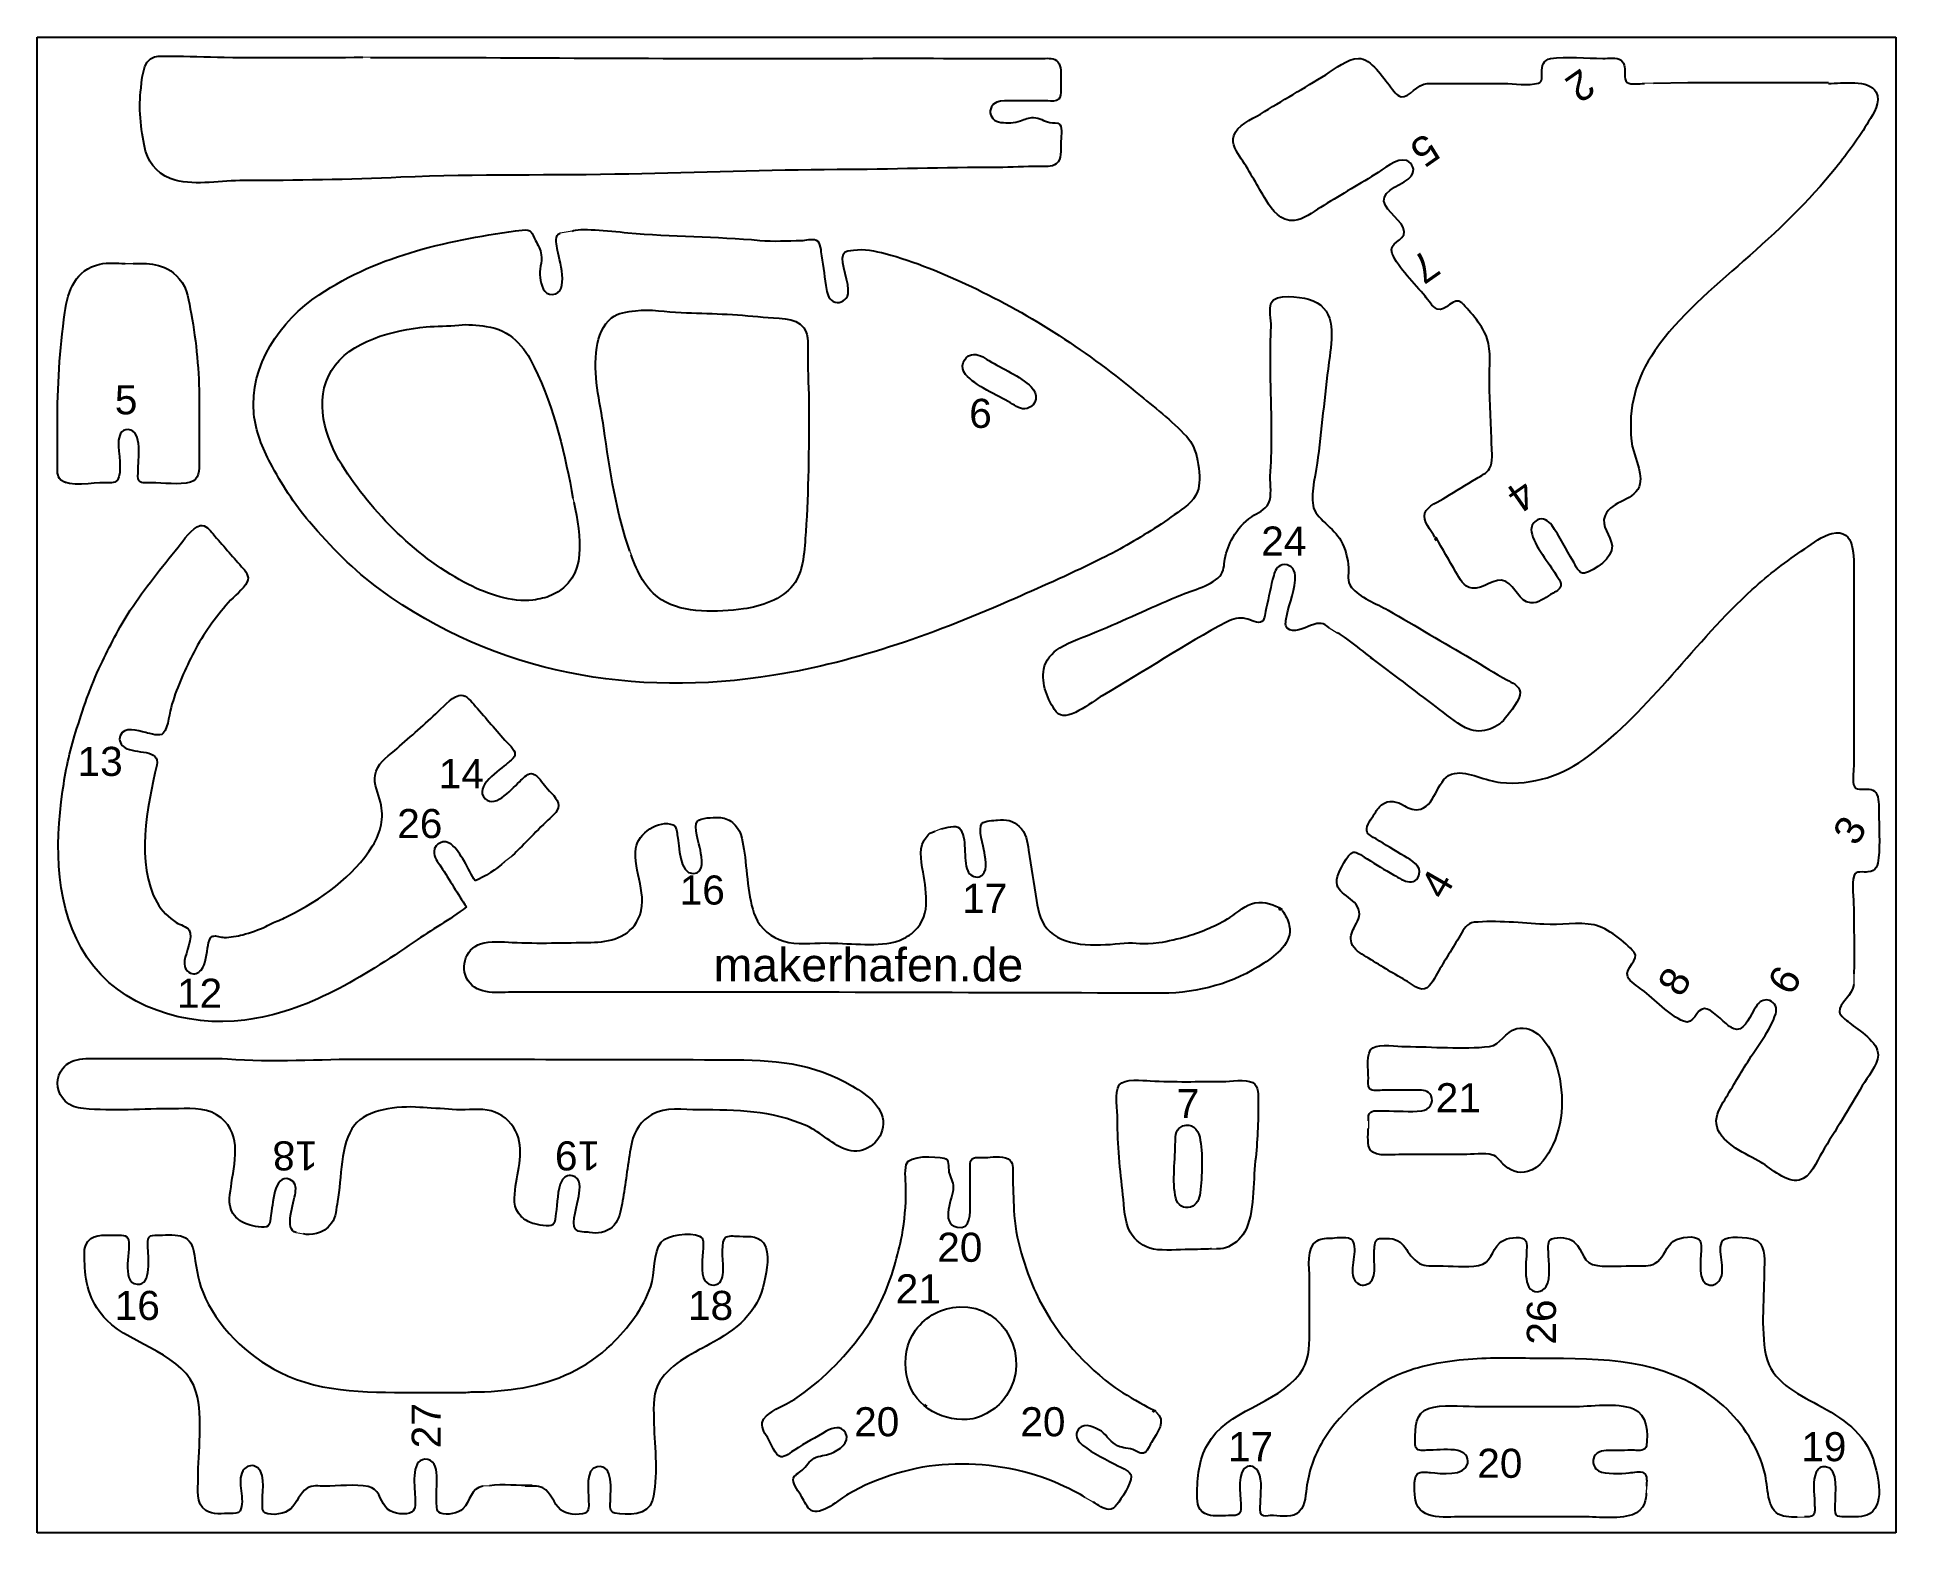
# Model space of a CAD drawing. Extents: x 3 to 227, y 114 to 294.
import ezdxf
from ezdxf.enums import TextEntityAlignment as Align

# ---------------------------------------------------------------- set-up
doc = ezdxf.new("R2010")
doc.units = 0
doc.layers.add('Brücken', color=5, linetype='Continuous', lineweight=15, true_color=0x0000ff)
doc.layers.add('Text', color=1, linetype='Continuous', lineweight=5, true_color=0xff0000)
doc.layers.add('Cut', color=7, linetype='Continuous', true_color=0xffffff)
doc.styles.add('textstyle0', font='')
doc.styles.add('textstyle1', font='')
doc.styles.add('textstyle10', font='')
doc.styles.add('textstyle11', font='')
doc.styles.add('textstyle12', font='')
doc.styles.add('textstyle13', font='')
doc.styles.add('textstyle14', font='')
doc.styles.add('textstyle15', font='')
doc.styles.add('textstyle16', font='')
doc.styles.add('textstyle17', font='')
doc.styles.add('textstyle18', font='')
doc.styles.add('textstyle19', font='')
doc.styles.add('textstyle2', font='')
doc.styles.add('textstyle20', font='')
doc.styles.add('textstyle21', font='')
doc.styles.add('textstyle22', font='')
doc.styles.add('textstyle23', font='')
doc.styles.add('textstyle24', font='')
doc.styles.add('textstyle25', font='')
doc.styles.add('textstyle26', font='')
doc.styles.add('textstyle27', font='')
doc.styles.add('textstyle28', font='')
doc.styles.add('textstyle29', font='')
doc.styles.add('textstyle3', font='')
doc.styles.add('textstyle30', font='')
doc.styles.add('textstyle31', font='')
doc.styles.add('textstyle32', font='')
doc.styles.add('textstyle4', font='')
doc.styles.add('textstyle5', font='')
doc.styles.add('textstyle6', font='')
doc.styles.add('textstyle7', font='')
doc.styles.add('textstyle8', font='')
doc.styles.add('textstyle9', font='')
doc.styles.get('textstyle0').set_extended_font_data('Arial')
doc.styles.get('textstyle1').set_extended_font_data('Arial')
doc.styles.get('textstyle10').set_extended_font_data('Arial')
doc.styles.get('textstyle11').set_extended_font_data('Arial')
doc.styles.get('textstyle12').set_extended_font_data('Arial')
doc.styles.get('textstyle13').set_extended_font_data('Arial')
doc.styles.get('textstyle14').set_extended_font_data('Arial')
doc.styles.get('textstyle15').set_extended_font_data('Arial')
doc.styles.get('textstyle16').set_extended_font_data('Arial')
doc.styles.get('textstyle17').set_extended_font_data('Arial')
doc.styles.get('textstyle18').set_extended_font_data('Arial')
doc.styles.get('textstyle19').set_extended_font_data('Arial')
doc.styles.get('textstyle2').set_extended_font_data('Arial')
doc.styles.get('textstyle20').set_extended_font_data('Arial')
doc.styles.get('textstyle21').set_extended_font_data('Arial')
doc.styles.get('textstyle22').set_extended_font_data('Arial')
doc.styles.get('textstyle23').set_extended_font_data('Arial')
doc.styles.get('textstyle24').set_extended_font_data('Arial')
doc.styles.get('textstyle25').set_extended_font_data('Arial')
doc.styles.get('textstyle26').set_extended_font_data('Arial')
doc.styles.get('textstyle27').set_extended_font_data('Arial')
doc.styles.get('textstyle28').set_extended_font_data('Arial')
doc.styles.get('textstyle29').set_extended_font_data('Arial')
doc.styles.get('textstyle3').set_extended_font_data('Arial')
doc.styles.get('textstyle30').set_extended_font_data('Arial')
doc.styles.get('textstyle31').set_extended_font_data('Arial')
doc.styles.get('textstyle32').set_extended_font_data('Arial')
doc.styles.get('textstyle4').set_extended_font_data('Arial')
doc.styles.get('textstyle5').set_extended_font_data('Arial')
doc.styles.get('textstyle6').set_extended_font_data('Arial')
doc.styles.get('textstyle7').set_extended_font_data('Arial')
doc.styles.get('textstyle8').set_extended_font_data('Arial')
doc.styles.get('textstyle9').set_extended_font_data('Arial')

msp = doc.modelspace()

# ---------------------------------------------------------------- texts
at = {"layer": 'Text', "lineweight": 60}
for s, rotation, style, p in [('2', -145, 'textstyle32', (188.714244, 287.78258)), ('5', -145, 'textstyle26', (170, 280)), ('7', -145, 'textstyle30', (170, 266)), ('9', -180, 'textstyle9', (116.504898, 248.373435)), ('4', -145, 'textstyle23', (181.612823, 238.435048)), ('3', 60, 'textstyle31', (221.105747, 198.209164)), ('4', 60, 'textstyle24', (171.428043, 191.717944)), ('8', 60, 'textstyle29', (200, 180)), ('6', 60, 'textstyle28', (213.257833, 180.171195)), ('18', 180, 'textstyle0', (34, 159)), ('19', 180, 'textstyle2', (68, 159)), ('26', 90, 'textstyle18', (184, 139)), ('27', 90, 'textstyle20', (49.77346, 126.529196))]:
    msp.add_text(s, height=3.5, rotation=rotation, dxfattribs=dict(at, style=style)).set_placement(p, align=Align.MIDDLE_CENTER)
for s, height, style, p in [('5', 3.5, 'textstyle25', (13.652972, 250.004781)), ('24', 3.5, 'textstyle19', (153, 233)), ('13', 3.5, 'textstyle11', (10.526841, 206.482425)), ('14', 3.5, 'textstyle10', (54, 205)), ('26', 3.5, 'textstyle21', (49, 199)), ('16', 3.5, 'textstyle13', (83, 191)), ('17', 3.5, 'textstyle12', (117, 190)), ('makerhafen.de', 4, 'textstyle22', (103, 182)), ('12', 3.5, 'textstyle8', (22.493281, 178.573751)), ('21', 3.5, 'textstyle17', (174, 166)), ('7', 3.5, 'textstyle27', (141.467483, 165.291326)), ('20', 3.5, 'textstyle4', (114, 148)), ('21', 3.5, 'textstyle16', (109, 143)), ('16', 3.5, 'textstyle14', (15, 141)), ('18', 3.5, 'textstyle1', (84, 141)), ('20', 3.5, 'textstyle5', (104, 127)), ('20', 3.5, 'textstyle7', (124, 127)), ('17', 3.5, 'textstyle15', (149, 124)), ('19', 3.5, 'textstyle3', (218, 124)), ('20', 3.5, 'textstyle6', (179, 122))]:
    msp.add_text(s, height=height, dxfattribs=dict(at, style=style)).set_placement(p, align=Align.MIDDLE_CENTER)

# ---------------------------------------------------------------- linework, layer by layer
at = {"layer": 'Brücken'}
for p, q in [((43.057812, 291.210789), (42.140411, 291.223747)), ((197.5, 288.1), (196.39269, 288.07306)), ((67.335629, 270.307695), (65.909572, 270.048123)), ((13.521689, 266.412097), (14.5, 266.4)), ((67.438301, 238.157974), (67.55738, 237.662103)), ((74.3, 231.8), (74.427974, 231.360733)), ((158.4532, 222.565071), (159.405508, 221.948158)), ((111, 198.1), (111.71804, 198.369017)), ((60, 195), (59.206621, 194.37773)), ((221.6, 180.9), (221.59323, 179.63699)), ((163.17924, 163.22722), (163.17264, 162.30434)), ((34.133096, 149.76334), (35, 149.6)), ((144.3, 147.8), (144.9, 147.8)), ((57.4, 119.3), (56.581048, 119.23176)), ((196.65525, 119.24883), (196.6, 118.4)), ((129.1, 117.9), (130.09699, 117.33223)), ((214.8, 115.5), (215.69064, 115.57307))]:
    msp.add_line(p, q, dxfattribs=at)
at = {"layer": 'Cut'}
for p, q in [((2.947594, 293.647602), (226.663182, 293.647602)), ((2.947594, 113.630175), (2.947594, 293.647602)), ((226.663182, 293.647602), (226.663182, 113.630175)), ((226.663182, 113.630175), (2.947594, 113.630175))]:
    msp.add_line(p, q, dxfattribs=at)
for points in [[(119.33219, 291.092468), (124.05822, 291.092468)], [(197.5, 288.1), (201.64384, 288.17306), (218.57877, 288.17306)], [(124.58333, 285.972605), (120.77626, 285.972605)], [(22.44863, 249.871001), (22.44863, 242.519403)], [(5.38242, 242.125563), (5.38242, 246.982868)], [(6.30137, 240.156395), (6.432648, 240.025116)], [(221.59817, 229.128995), (221.59817, 211.66895), (221.59817, 205.892694)], [(76.141553, 178.71806), (60.781963, 178.71806)], [(169.08678, 166.90307), (165.01714, 166.90307)], [(174.60048, 159.15759), (166.85504, 159.15759)], [(115.26247, 153.25004), (115.26247, 157.31967)], [(156.09018, 137.6281), (156.09018, 144.19203)], [(49.22945, 130.53877), (53.561642, 130.53877)], [(91.107306, 128.04446), (91.369863, 128.17574)], [(109.74886, 129.09473), (110.01142, 128.83218)], [(137.57982, 128.30711), (137.31726, 128.17584), (137.18598, 128.30711)], [(176.70091, 128.83218), (187.72831, 128.83218)], [(188.64726, 115.57304), (174.73174, 115.57304)]]:
    msp.add_lwpolyline(points, dxfattribs=at)
msp.add_lwpolyline([(171.31849, 233.067354), (171.31849, 233.067354)], close=True, dxfattribs=at)
for points in [[(15.397003, 287.022831), (15.54351, 288.268074), (15.583682, 290.949189), (17.066735, 291.274497)], [(17.066735, 291.274497), (17.677705, 291.408519), (18.293402, 291.354997), (18.90411, 291.355023)], [(18.90411, 291.355023), (21.088716, 291.355154), (23.278573, 291.273197), (25.468037, 291.230846)], [(25.468037, 291.230846), (31.003134, 291.123749), (36.576958, 291.223747), (42.140411, 291.223747)], [(43.057812, 291.210789), (61.391752, 291.223747), (80.703744, 291.008581), (99.902968, 291.09256)], [(99.902968, 291.09256), (106.37041, 291.12085), (112.8515, 291.092468), (119.33219, 291.092468)], [(124.05822, 291.092468), (124.66236, 291.092468), (125.39595, 291.199591), (125.80383, 290.679177)], [(158.05936, 289.131296), (159.21855, 289.84234), (160.60354, 291.090733), (161.99772, 291.08841)], [(161.99772, 291.08841), (163.52842, 291.085859), (164.91998, 288.775505), (165.83761, 287.679224)], [(184.05251, 289.385845), (184.05651, 290.15834), (184.20086, 290.932056), (185.10274, 291.07301)], [(185.10274, 291.07301), (187.00365, 291.37033), (189.44937, 291.092466), (191.40411, 291.092466)], [(191.40411, 291.092466), (192.05, 291.092466), (193.05953, 291.283818), (193.59909, 290.86374)], [(193.59909, 290.86374), (194.11632, 290.46078), (194.01918, 289.712217), (194.02968, 289.123288)], [(125.80383, 290.679177), (126.25687, 290.101066), (126.15986, 289.29558), (126.15868, 288.598176)], [(126.15868, 288.598176), (126.15776, 288.044062), (126.28536, 286.579532), (125.92474, 286.183097)], [(150.18265, 284.389253), (152.7964, 285.992557), (155.45086, 287.531667), (158.05936, 289.131296)], [(183.63898, 288.114793), (184.1641, 288.270581), (184.04989, 288.946285), (184.05251, 289.385845)], [(194.02968, 289.123288), (194.03668, 288.79735), (194.02668, 288.413071), (194.33425, 288.207975)], [(218.57877, 288.07306), (220.16724, 288.07306), (223.45314, 288.637374), (224.29595, 287.020915)], [(16.003248, 279.933791), (15.48286, 282.002084), (15.147443, 284.900609), (15.397003, 287.022831)], [(165.83761, 287.679224), (166.16318, 287.289248), (166.58065, 286.557593), (167.11758, 286.486887)], [(167.11758, 286.486887), (168.12449, 286.354519), (169.07757, 288.055941), (170.26826, 288.072548)], [(170.26826, 288.072548), (173.28898, 288.114688), (176.42654, 288.07306), (179.45776, 288.07306)], [(179.45776, 288.07306), (180.69178, 288.07306), (182.47454, 287.768992), (183.63898, 288.114793)], [(194.33425, 288.207975), (194.84755, 287.865233), (195.76781, 288.07306), (196.39269, 288.07306)], [(224.29595, 287.020915), (224.90639, 285.848151), (223.95594, 284.454892), (223.377, 283.478311)], [(117.66128, 284.791098), (117.57388, 284.061584), (118.21029, 283.458884), (118.93836, 283.395476)], [(120.77626, 285.972605), (119.70962, 285.972605), (117.83864, 286.270214), (117.66128, 284.791098)], [(125.92474, 286.183097), (125.63146, 285.860664), (124.98439, 285.972631), (124.58333, 285.972605)], [(146.97551, 281.77169), (147.34309, 283.054281), (149.12192, 283.738505), (150.18265, 284.389253)], [(118.93836, 283.395476), (119.76686, 283.323276), (120.541, 283.277851), (121.30137, 283.574278)], [(121.30137, 283.574278), (121.81729, 283.775396), (122.31917, 283.987792), (122.87671, 283.968783)], [(122.87671, 283.968783), (123.6678, 283.941833), (124.07607, 283.52938), (124.84589, 283.383005)], [(124.84589, 283.383005), (125.23999, 283.308045), (125.77232, 283.454025), (126.02372, 283.136595)], [(126.02372, 283.136595), (126.41401, 282.643775), (126.15868, 281.48708), (126.15868, 280.852742)], [(223.377, 283.478311), (222.25588, 281.587506), (220.85776, 279.694076), (219.47146, 277.964613)], [(19.560502, 276.422092), (17.876067, 276.853996), (16.425046, 278.257101), (16.003248, 279.933791)], [(126.15868, 280.852742), (126.15868, 280.050105), (126.28024, 278.980054), (125.61466, 278.415425)], [(147.88527, 279.014841), (147.33784, 279.863425), (146.68276, 280.747717), (146.97551, 281.77169)], [(99.246575, 277.701926), (90.927454, 277.661886), (82.512369, 277.370317), (74.172374, 277.178913)], [(118.54452, 277.964615), (112.07984, 277.964615), (105.69275, 277.733039), (99.246575, 277.701926)], [(123.53311, 278.095893), (121.86377, 278.095893), (120.20808, 277.964615), (118.54452, 277.964615)], [(125.61466, 278.415425), (125.06106, 277.94571), (124.21746, 278.095893), (123.53311, 278.095893)], [(150.8653, 274.026257), (149.88071, 275.675771), (148.91844, 277.417312), (147.88527, 279.014841)], [(167.77397, 278.786022), (166.62529, 279.226068), (164.92523, 277.679738), (163.96689, 277.104607)], [(168.34503, 276.921473), (168.85833, 277.622107), (168.5262, 278.497603), (167.77397, 278.786022)], [(219.47146, 277.964613), (216.16981, 273.844961), (212.28396, 270.188197), (208.33904, 266.712204)], [(27.83105, 276.389272), (25.22399, 276.389272), (22.0779, 275.776464), (19.560502, 276.422092)], [(46.73516, 276.777988), (40.441404, 276.502303), (34.123231, 276.389272), (27.83105, 276.389272)], [(74.172374, 277.178913), (65.038933, 276.969129), (55.896826, 277.179175), (46.73516, 276.777988)], [(163.96689, 277.104607), (161.77848, 275.791165), (159.58876, 274.47838), (157.40297, 273.159687)], [(165.05651, 273.894978), (164.81627, 275.35939), (167.61513, 275.925201), (168.34503, 276.921473)], [(154.25228, 271.583294), (152.61918, 271.456479), (151.60965, 272.779373), (150.8653, 274.026257)], [(157.40297, 273.159687), (156.43676, 272.57681), (155.4036, 271.672564), (154.25228, 271.583294)], [(167.49304, 270.221148), (167.39984, 271.63423), (165.28362, 272.503557), (165.05651, 273.894978)], [(67.335629, 270.307695), (68.153516, 270.724601), (71.66863, 270.336017), (74.041096, 270.110213)], [(36.889269, 262.648215), (44.123767, 267.501451), (52.784869, 269.307581), (61.307078, 270.426074)], [(61.307078, 270.426074), (62.556981, 270.590041), (62.430297, 270.067158), (62.921935, 269.168951)], [(62.921935, 269.168951), (63.226239, 268.612986), (63.541963, 268.111502), (63.630051, 267.46233)], [(65.543699, 268.250001), (65.452989, 268.865697), (65.163516, 269.823243), (65.909572, 270.048123)], [(74.041096, 270.110213), (79.313636, 269.608335), (84.65234, 269.693141), (89.925799, 269.191263)], [(89.925799, 269.191263), (91.586998, 269.033072), (93.257517, 269.161073), (94.914384, 269.169073)], [(94.914384, 269.169073), (95.463259, 269.171673), (96.218373, 269.440294), (96.722352, 269.220533)], [(96.722352, 269.220533), (97.251535, 268.989614), (97.265057, 267.846835), (97.35157, 267.331041)], [(166.04897, 267.593608), (165.51598, 268.938688), (167.56655, 269.121297), (167.49304, 270.221148)], [(6.284146, 260.504557), (6.673873, 263.207976), (7.552822, 265.625602), (10.502283, 266.333587)], [(10.502283, 266.333597), (11.439874, 266.558608), (12.553707, 266.412097), (13.521689, 266.412097)], [(14.5, 266.4), (15.992352, 266.412097), (18.293927, 266.624768), (20.058048, 264.574066)], [(63.630051, 267.46233), (63.75621, 266.533403), (63.336119, 265.658957), (63.484989, 264.705481)], [(64.982877, 262.674996), (67.120748, 262.817695), (65.727751, 267.000492), (65.543699, 268.250001)], [(97.35157, 267.331041), (97.578025, 265.981367), (97.725713, 264.607931), (97.966741, 263.261407)], [(100.54453, 262.736818), (100.81719, 264.059974), (99.541821, 266.387149), (99.993944, 267.553821)], [(99.993944, 267.553821), (100.15358, 267.965773), (100.82625, 267.96748), (101.21575, 268.02301)], [(101.21575, 268.02301), (102.46027, 268.200368), (103.83778, 267.921401), (105.02283, 267.608827)], [(105.02283, 267.608827), (108.56512, 266.674255), (112.09244, 265.18595), (115.39384, 263.626492)], [(169.99521, 262.473746), (168.81107, 263.917809), (166.72506, 265.888825), (166.04897, 267.593608)], [(208.33904, 266.712204), (204.59498, 263.412781), (200.51747, 260.070298), (197.67266, 255.909819)], [(20.058048, 264.574066), (21.085434, 263.379825), (21.197283, 261.877605), (21.478613, 260.373284)], [(63.484989, 264.705481), (63.616005, 263.866348), (63.884075, 262.601611), (64.982877, 262.674996)], [(29.035006, 248.295664), (28.450816, 254.137427), (32.200525, 259.502912), (36.889269, 262.648215)], [(97.966741, 263.261407), (98.08371, 262.607377), (98.263824, 261.964112), (98.985987, 261.754198)], [(98.985987, 261.754198), (99.652489, 261.560299), (100.39644, 262.017411), (100.54453, 262.736818)], [(115.39384, 263.626492), (122.63674, 260.205374), (129.53043, 255.691361), (135.74201, 250.495094)], [(151.48258, 261.68358), (151.92498, 262.814545), (154.96408, 262.37463), (155.95917, 262.110892)], [(155.95917, 262.110892), (159.23589, 261.242878), (158.888, 257.878734), (158.52961, 255.253426)], [(171.44977, 260.927678), (170.83014, 261.203494), (170.41267, 261.963203), (169.99521, 262.473746)], [(174.40879, 261.664545), (173.43733, 262.624059), (172.50131, 260.460458), (171.44977, 260.927678)], [(5.38242, 246.982868), (5.38242, 251.575254), (5.628554, 255.956938), (6.284146, 260.504557)], [(21.478613, 260.373284), (22.12516, 256.916851), (22.44863, 253.383752), (22.44863, 249.871001)], [(70.311341, 256.303654), (70.522306, 257.603443), (71.010925, 259.017182), (72.083733, 259.857627)], [(72.083733, 259.857627), (72.939406, 260.527804), (73.922814, 260.574802), (74.960046, 260.711462)], [(74.960046, 260.711462), (76.745959, 260.946582), (78.680479, 260.588323), (80.473744, 260.509687)], [(80.473744, 260.509687), (83.774481, 260.36515), (87.034783, 260.334824), (90.319635, 259.941908)], [(90.319635, 259.941908), (91.786804, 259.76652), (94.296718, 260.007288), (95.21593, 258.664699)], [(151.48358, 258.797947), (151.53348, 259.708888), (151.13832, 260.806902), (151.48258, 261.68358)], [(177.48202, 257.353883), (177.02517, 258.811337), (175.50103, 260.585435), (174.40879, 261.664545)], [(38.375736, 253.546805), (40.524766, 257.097364), (45.878961, 258.40503), (49.754566, 258.775629)], [(49.754566, 258.775629), (51.030987, 258.897718), (52.438818, 258.854529), (53.692922, 259.004316)], [(53.692922, 259.004316), (54.709937, 259.125749), (55.951832, 258.980946), (56.974886, 258.833523)], [(56.974886, 258.833523), (59.955828, 258.40398), (61.510428, 256.531029), (62.783174, 253.940641)], [(95.21593, 258.664699), (95.873898, 257.703609), (95.702055, 256.372051), (95.702055, 255.253426)], [(151.46128, 250.133563), (151.38388, 253.020641), (151.32475, 255.909819), (151.48358, 258.797947)], [(177.75114, 252.365298), (177.75114, 253.951012), (177.95725, 255.830264), (177.48202, 257.353883)], [(71.152968, 246.589043), (70.696775, 249.843438), (69.775068, 252.997273), (70.311341, 256.303654)], [(95.702055, 255.253426), (95.702055, 253.198129), (95.833333, 251.14559), (95.833333, 249.083335)], [(114.68139, 253.061601), (114.00675, 253.861087), (114.38312, 255.171247), (115.39397, 255.418576)], [(115.39397, 255.418576), (116.14383, 255.601972), (116.887, 255.09248), (117.49429, 254.728313)], [(158.52961, 255.253426), (157.97561, 251.194819), (157.60409, 247.109431), (157.10392, 243.044522)], [(197.67266, 255.909819), (195.34378, 252.505241), (194.43402, 249.13112), (194.83967, 245.0137)], [(39.639555, 242.125573), (37.598042, 245.387319), (36.201764, 249.955024), (38.375736, 253.546805)], [(62.783174, 253.940641), (65.224561, 248.971486), (66.544304, 243.078261), (67.438301, 238.157974)], [(120.11986, 249.628536), (118.52614, 250.556019), (115.86276, 251.661253), (114.68139, 253.061601)], [(117.49429, 254.728313), (119.10757, 253.760921), (121.24348, 252.850636), (122.59998, 251.55006)], [(122.59998, 251.55006), (123.45119, 250.733901), (123.3396, 249.322263), (122.08852, 248.959934)], [(178.01239, 244.619865), (177.94939, 247.194368), (177.75114, 249.789088), (177.75114, 252.365298)], [(95.833333, 249.083335), (95.833333, 244.112473), (95.798673, 239.074134), (95.451182, 234.117582)], [(122.08852, 248.959934), (121.37449, 248.753171), (120.7051, 249.287868), (120.11986, 249.628536)], [(135.74201, 250.495094), (137.67574, 248.877349), (139.95211, 247.169153), (141.57997, 245.25393)], [(151.37598, 240.812787), (151.58471, 243.863307), (151.54402, 247.06624), (151.46128, 250.133563)], [(13.915394, 246.413513), (13.02543, 246.476653), (12.744442, 245.593416), (12.73453, 244.882412)], [(15.097032, 241.46917), (15.096901, 242.665774), (15.699075, 246.286961), (13.915394, 246.413513)], [(31.0223, 242.38813), (30.058978, 244.170236), (29.238487, 246.26019), (29.035006, 248.295664)], [(74.3, 231.8), (72.699035, 236.09188), (71.85137, 241.606629), (71.152968, 246.589043)], [(12.73453, 244.882412), (12.7184, 243.726111), (13.22093, 241.261356), (12.59909, 240.32941)], [(141.57997, 245.25393), (142.61838, 244.031596), (143.17369, 240.500466), (142.62757, 238.974878)], [(177.76952, 241.733706), (178.23425, 242.489871), (178.03339, 243.754608), (178.01239, 244.619865)], [(194.83967, 245.0137), (194.99326, 243.450961), (196.1774, 241.408661), (195.86495, 239.893838)], [(5.80624, 240.337943), (5.318199, 240.786259), (5.382459, 241.501202), (5.38242, 242.125563)], [(22.44863, 242.519403), (22.448236, 241.599403), (22.46898, 240.376413), (21.398271, 240.082086)], [(35.714326, 235.299089), (33.856604, 237.414774), (32.340599, 239.949106), (31.0223, 242.38813)], [(54.874429, 227.761994), (48.890885, 230.758033), (43.15992, 236.501075), (39.639555, 242.125573)], [(157.10392, 243.044522), (156.89125, 241.327924), (156.24667, 238.951126), (156.51186, 237.268267)], [(176.1758, 240.523449), (176.74161, 240.865299), (177.41376, 241.153324), (177.76952, 241.733706)], [(11.027397, 240.025106), (9.760507, 240.025106), (6.746942, 239.473999), (5.80624, 240.337943)], [(12.59909, 240.32941), (12.323458, 239.916276), (11.503833, 240.025106), (11.027397, 240.025106)], [(15.231986, 240.235546), (14.998836, 240.529872), (15.097032, 241.087937), (15.097032, 241.46917)], [(16.672374, 240.025106), (16.24585, 240.025106), (15.50347, 239.892646), (15.231986, 240.235546)], [(21.398271, 240.082086), (20.073276, 239.717657), (18.08165, 240.025106), (16.672374, 240.025106)], [(151.15806, 237.530955), (151.63197, 238.51817), (151.30246, 239.73591), (151.37598, 240.812787)], [(172.5, 238.276617), (173.71958, 239.045647), (174.94441, 239.780019), (176.1758, 240.523449)], [(195.86495, 239.893838), (195.42911, 237.773033), (192.43858, 237.940938), (191.66798, 236.084791)], [(67.55738, 237.662103), (68.314463, 233.614523), (69.411164, 228.556361), (64.851598, 226.476121)], [(142.62757, 238.974878), (142.15497, 237.652903), (140.89338, 236.963822), (139.81164, 236.155671)], [(149.13243, 235.926469), (149.84921, 236.419814), (150.75766, 236.69773), (151.15806, 237.530955)], [(156.51186, 237.268267), (156.74553, 235.787314), (159.13611, 234.515356), (159.86209, 233.067354)], [(169.9742, 236.347348), (170.29846, 237.246212), (171.73071, 237.7922), (172.5, 238.276617)], [(22.579777, 234.857731), (23.255337, 234.985465), (23.72899, 234.30833), (24.119675, 233.854894)], [(44.240868, 227.149449), (41.008527, 229.496972), (38.334121, 232.315653), (35.714326, 235.299089)], [(139.81164, 236.155671), (137.72038, 234.593982), (135.47945, 233.313885), (133.24772, 232.01856)], [(146.88494, 233.461189), (147.44025, 234.42031), (148.21742, 235.296726), (149.13243, 235.926469)], [(171.18721, 233.461189), (170.74743, 234.207902), (169.65913, 235.47474), (169.9742, 236.347348)], [(183.53002, 235.538016), (183.09549, 235.314711), (182.79224, 234.865213), (182.78961, 234.380139)], [(185.24058, 234.903284), (184.84675, 235.472245), (184.21924, 235.892599), (183.53002, 235.538016)], [(187.83333, 230.573062), (186.98396, 231.981024), (186.18185, 233.541401), (185.24058, 234.903284)], [(191.66798, 236.084791), (191.10217, 234.721595), (192.39132, 233.683575), (192.5016, 232.410961)], [(19.928607, 232.279683), (20.536952, 233.027576), (21.592825, 234.671184), (22.579777, 234.857731)], [(24.119675, 233.854894), (25.25589, 232.536332), (26.396963, 231.223678), (27.546176, 229.916669)], [(95.451182, 234.117582), (95.3073, 232.064123), (95.257546, 229.357948), (93.944235, 227.684934)], [(145.91085, 230.835619), (146.0802, 231.786075), (146.4084, 232.639255), (146.88494, 233.461189)], [(159.86209, 233.067354), (160.37145, 232.051783), (160.72984, 230.93329), (160.78891, 229.785391)], [(171.31849, 233.461189), (171.11632, 233.157017), (171.16096, 233.303261), (171.31849, 233.067354)], [(173.71695, 229.260276), (172.91484, 230.691081), (172.08647, 232.002291), (171.31849, 233.461189)], [(182.78961, 234.380139), (182.78161, 232.872405), (184.80868, 230.54103), (185.57534, 229.260276)], [(215.69095, 232.060858), (216.66766, 232.710818), (217.82423, 233.643684), (218.97291, 233.91648)], [(218.9726, 233.91646), (221.87255, 234.604885), (221.59817, 230.963875), (221.59817, 229.128995)], [(14.155896, 224.665528), (15.912403, 227.337308), (17.912563, 229.801538), (19.928607, 232.279683)], [(78.110731, 225.938929), (76.15363, 227.199597), (75.193984, 229.264346), (74.427974, 231.360733)], [(131.14726, 230.934462), (127.71446, 229.216944), (124.15169, 227.640552), (120.64498, 226.091203)], [(133.24772, 232.01856), (132.56244, 231.620523), (131.84041, 231.281562), (131.14726, 230.934462)], [(145.28072, 228.763125), (145.83996, 229.356766), (145.77564, 230.075779), (145.91085, 230.835619)], [(189.17763, 229.135037), (188.50811, 228.975008), (188.11558, 230.104397), (187.83333, 230.573062)], [(192.5016, 232.410961), (192.62894, 230.954163), (190.42346, 229.432776), (189.17763, 229.135037)], [(209.38958, 227.169683), (211.36926, 228.965179), (213.48153, 230.590539), (215.69095, 232.060858)], [(27.546176, 229.916669), (27.980051, 229.423324), (28.572774, 228.755117), (28.22738, 228.07877)], [(140.07421, 226.297582), (141.65349, 226.977211), (144.09396, 227.505739), (145.28072, 228.763125)], [(151.77901, 228.866441), (151.42062, 227.590282), (151.20532, 226.220391), (150.88762, 224.928085)], [(152.80823, 230.121726), (152.18466, 229.959466), (151.93654, 229.430545), (151.77901, 228.866441)], [(154.36651, 228.866441), (154.33111, 229.692183), (153.60378, 230.32849), (152.80823, 230.121726)], [(153.3596, 224.009135), (153.66154, 225.530259), (154.43346, 227.314072), (154.36651, 228.866441)], [(160.78891, 229.785391), (160.83491, 228.897029), (160.51979, 228.198364), (161.13417, 227.428022)], [(175.65068, 227.320636), (174.6254, 227.493399), (174.16986, 228.452126), (173.71695, 229.260276)], [(179.72032, 228.134825), (178.36159, 228.783473), (177.00679, 227.092211), (175.65068, 227.320636)], [(185.57534, 229.260276), (185.84578, 228.809335), (186.55337, 227.968889), (186.29212, 227.446663)], [(28.22738, 228.07877), (27.747951, 227.140128), (26.628933, 226.390921), (25.937882, 225.584477)], [(91.63242, 216.846306), (74.758402, 214.13607), (58.199189, 217.011858), (44.240868, 227.149449)], [(62.619863, 225.902828), (60.066364, 225.555071), (57.103933, 226.645733), (54.874429, 227.761994)], [(64.851598, 226.476121), (64.147683, 226.155014), (63.39585, 226.008507), (62.619863, 225.902828)], [(93.944235, 227.684934), (92.605325, 225.979495), (90.046313, 225.10111), (87.956621, 224.834352)], [(120.64498, 226.091203), (111.43106, 222.020518), (101.66433, 218.457618), (91.63242, 216.846306)], [(130.49088, 222.095619), (133.72689, 223.457634), (136.86445, 224.916401), (140.07421, 226.297582)], [(161.13417, 227.428022), (162.08857, 226.229055), (164.20347, 225.454118), (165.54251, 224.685219)], [(182.73973, 225.546932), (181.23527, 225.711686), (180.95434, 227.54591), (179.72032, 228.134825)], [(185.10274, 226.555939), (184.43453, 226.154751), (183.57072, 225.455956), (182.73973, 225.546932)], [(186.29212, 227.446663), (186.07814, 227.021452), (185.49526, 226.791321), (185.10274, 226.555939)], [(189.6978, 207.136578), (197.17674, 212.754381), (202.4607, 220.88446), (209.38958, 227.169683)], [(10.601451, 218.101601), (11.698165, 220.346989), (12.76987, 222.557194), (14.155896, 224.665528)], [(25.937882, 225.584477), (24.389058, 223.776772), (22.917688, 221.791447), (21.826107, 219.676943)], [(87.956621, 224.834352), (84.855297, 224.438285), (80.826752, 224.189249), (78.110731, 225.938929)], [(148.47604, 223.657309), (147.6096, 223.851995), (146.90201, 223.665609), (146.11302, 223.250214)], [(150.88762, 224.928085), (150.77079, 224.448393), (150.74978, 223.615431), (150.3717, 223.314409)], [(153.4121, 222.531201), (153.06815, 222.869112), (153.27032, 223.557406), (153.3596, 224.009135)], [(165.54251, 224.685219), (168.89011, 222.763302), (172.19177, 220.76498), (175.51968, 218.845556)], [(126.02741, 220.139175), (127.40163, 220.970431), (129.02135, 221.477166), (130.49088, 222.095619)], [(146.11302, 223.250214), (141.04961, 220.585653), (136.12667, 217.247765), (131.14727, 214.3876)], [(150.3717, 223.314409), (149.94242, 222.972428), (148.96308, 223.548085), (148.47604, 223.657309)], [(156.22146, 222.827103), (155.48499, 222.542229), (154.11969, 221.837788), (153.4121, 222.531201)], [(158.4532, 222.565071), (157.75479, 223.155431), (157.38065, 223.275157), (156.22146, 222.827103)], [(163.744863, 218.801808), (162.357253, 219.828274), (159.813073, 221.952755), (159.405508, 221.948158)], [(21.826107, 219.676943), (20.777979, 217.646327), (19.847608, 215.553747), (19.169949, 213.375574)], [(124.10142, 217.576487), (124.28928, 218.646013), (125.10268, 219.579797), (126.02741, 220.139175)], [(7.570807, 209.962332), (8.46845, 212.716949), (9.31034, 215.458176), (10.601451, 218.101601)], [(125.59261, 212.4624), (124.55446, 213.869181), (123.79397, 215.826281), (124.10142, 217.576487)], [(171.31876, 213.06405), (168.68925, 215.035853), (166.08338, 217.045728), (163.44205, 219.000203)], [(175.51968, 218.845556), (176.97293, 218.007212), (178.39074, 217.097583), (179.85187, 216.286544)], [(181.44034, 214.819112), (181.53224, 213.963308), (180.184, 212.312086), (179.65889, 211.669084)], [(179.85187, 216.286544), (180.4505, 215.954147), (181.35632, 215.590505), (181.44034, 214.819112)], [(19.169949, 213.375574), (18.846872, 212.337029), (18.774013, 210.695654), (18.124578, 209.874769)], [(50.936073, 212.205748), (51.695126, 212.909138), (52.695337, 214.111912), (53.692922, 214.415822)], [(53.692922, 214.415822), (54.426113, 214.638995), (55.051393, 213.885588), (55.491438, 213.375702)], [(55.491438, 213.375702), (56.738059, 211.931244), (57.987175, 210.487443), (59.243642, 209.043379)], [(131.14727, 214.3876), (129.9206, 213.683028), (126.71964, 210.935106), (125.59261, 212.4624)], [(174.86328, 210.52998), (173.57675, 211.191624), (172.48714, 212.188028), (171.31876, 213.06405)], [(16.015982, 209.949989), (15.050428, 210.136273), (13.402489, 210.792403), (12.944615, 209.566524)], [(45.947489, 207.768008), (47.62234, 209.23649), (49.303756, 210.693156), (50.936073, 212.205748)], [(179.65889, 211.669084), (178.53514, 210.292629), (176.53446, 209.670237), (174.86328, 210.52998)], [(6.003263, 202.873291), (6.340425, 205.2132), (6.84913, 207.747794), (7.570807, 209.962332)], [(12.944615, 209.566524), (12.729673, 208.99113), (13.027385, 208.437135), (13.524184, 208.12548)], [(13.524184, 208.12548), (14.734703, 207.366427), (17.811347, 207.999846), (17.345702, 206.023973)], [(18.124578, 209.874769), (17.73875, 209.386807), (16.546872, 209.847599), (16.015982, 209.949989)], [(59.243642, 209.043379), (59.61109, 208.620925), (60.463876, 207.947597), (60.456261, 207.341878)], [(17.345702, 206.023973), (16.178242, 201.070965), (14.746124, 194.16979), (17.374452, 189.48288)], [(43.627666, 204.842466), (43.86226, 206.183608), (44.975502, 206.915748), (45.947489, 207.768008)], [(59.600325, 206.293094), (58.663784, 205.456981), (55.397312, 203.419801), (56.873539, 201.990965)], [(60.456261, 207.341878), (60.450861, 206.907084), (59.892026, 206.55355), (59.600325, 206.293094)], [(179.06424, 203.945854), (182.99997, 203.565015), (186.5563, 204.776847), (189.6978, 207.136578)], [(221.59817, 205.892694), (221.59817, 205.148608), (221.35925, 204.086039), (221.67697, 203.440149)], [(44.274344, 201.560503), (44.007979, 202.62294), (43.43101, 203.718984), (43.627666, 204.842466)], [(56.873539, 201.990965), (58.16125, 200.744607), (60.256718, 203.397877), (61.175799, 204.206422)], [(61.175799, 204.206422), (61.535896, 204.523328), (62.08254, 205.203745), (62.619863, 204.985953)], [(62.619863, 204.985953), (63.256826, 204.72786), (63.747546, 203.917346), (64.169475, 203.398402)], [(169.4809, 200.747121), (171.47765, 201.370169), (171.37394, 204.644387), (173.55054, 205.040191)], [(173.55054, 205.040191), (175.1482, 205.330842), (177.38781, 204.107983), (179.06424, 203.945854)], [(8.913878, 182.91895), (5.128252, 188.6876), (5.043984, 196.21616), (6.003263, 202.873291)], [(43.313385, 196.30936), (44.314121, 197.930651), (44.743139, 199.690177), (44.274344, 201.560503)], [(64.169475, 203.398402), (64.648116, 202.809749), (65.714623, 201.977706), (65.710685, 201.166667)], [(164.76013, 201.24296), (165.67514, 201.970768), (166.62428, 201.652549), (167.51173, 201.141875)], [(221.67697, 203.440149), (221.83319, 203.124293), (222.2139, 203.142146), (222.51715, 203.136501)], [(222.51715, 203.136501), (223.12366, 203.124951), (223.86145, 203.264235), (224.25791, 202.72258)], [(224.25791, 202.72258), (224.67669, 202.1506), (224.6163, 201.070571), (224.61761, 200.378996)], [(64.195205, 199.198014), (62.562363, 197.581975), (60.932409, 195.89164), (60, 195)], [(65.710685, 201.166667), (65.706985, 200.3979), (64.695377, 199.692934), (64.195205, 199.198014)], [(75.000086, 196.04683), (75.238094, 197.799268), (77.783453, 199.526237), (79.513573, 198.843983)], [(82.781096, 195.78427), (82.651261, 196.50407), (81.908094, 198.715593), (82.396056, 199.250027)], [(82.396056, 199.250027), (82.832951, 199.728669), (84.294344, 199.734314), (84.937215, 199.720661)], [(84.937215, 199.720661), (85.58665, 199.706741), (86.133425, 199.532276), (86.638584, 199.127676)], [(86.638584, 199.127676), (87.643653, 198.322545), (87.816547, 197.123315), (88.010576, 195.91555)], [(116.65975, 198.987466), (117.00646, 199.367124), (118.06023, 199.36463), (118.54452, 199.422523)], [(118.54452, 199.422523), (119.53003, 199.540412), (120.426, 199.364233), (121.16445, 198.658614)], [(162.97343, 198.152926), (162.87493, 198.792515), (163.58125, 199.586225), (163.89238, 200.116459)], [(163.89238, 200.116459), (164.1313, 200.525654), (164.38467, 200.944039), (164.76013, 201.24296)], [(167.51173, 201.141875), (168.13661, 200.78191), (168.73787, 200.515152), (169.4809, 200.747121)], [(224.61761, 200.378996), (224.62061, 198.564595), (224.76989, 196.67104), (224.59531, 194.8653)], [(52.761764, 196.51495), (51.988533, 197.126573), (50.787466, 196.66854), (50.71395, 195.65284)], [(79.513573, 198.843983), (79.899269, 198.691831), (79.948499, 197.886306), (80.027397, 197.490895)], [(80.027397, 197.490895), (80.254772, 196.35284), (80.228779, 192.92463), (81.917283, 192.98397)], [(109.58148, 193.1587), (109.34688, 194.67838), (108.9197, 196.2146), (110.05461, 197.478555)], [(110.05461, 197.478555), (110.50082, 197.975444), (110.539202, 197.830829), (111, 198.1)], [(111.71804, 198.369017), (112.29251, 198.479816), (113.59243, 198.864462), (113.95791, 198.461827)], [(113.95791, 198.461827), (114.95576, 197.362238), (114.33061, 194.69046), (114.96101, 193.29562)], [(116.95868, 195.52171), (116.83908, 196.24886), (116.16799, 198.449093), (116.65975, 198.987466)], [(121.16445, 198.658614), (121.99754, 197.862409), (122.10611, 196.88018), (122.27598, 195.78427)], [(164.09848, 197.147595), (163.69415, 197.394398), (163.05219, 197.629781), (162.97343, 198.152926)], [(167.51173, 195.07537), (166.3696, 195.76077), (165.23536, 196.45497), (164.09848, 197.147595)], [(33.21347, 187.87511), (37.04746, 189.79703), (41.037934, 192.62267), (43.313385, 196.30936)], [(50.71395, 195.65284), (50.66459, 194.9715), (51.185502, 194.37209), (51.547175, 193.81507)], [(55.6621, 192.10845), (54.852374, 193.42662), (53.974777, 195.55543), (52.761764, 196.51495)], [(75.304258, 187.51372), (76.658659, 190.22252), (74.621216, 193.25795), (75.000086, 196.04683)], [(81.917283, 192.98397), (83.333122, 193.03377), (82.939418, 194.90589), (82.781096, 195.78427)], [(88.010576, 195.91555), (88.409269, 193.43307), (88.434081, 190.04976), (89.394777, 187.77628)], [(116.31213, 192.60549), (117.52449, 193.0055), (117.11739, 194.55616), (116.95868, 195.52171)], [(122.27598, 195.78427), (122.58842, 193.77006), (122.93776, 191.76229), (123.23484, 189.74546)], [(159.47748, 192.63359), (159.67571, 193.29615), (160.61698, 195.38938), (161.36526, 195.53773)], [(161.36526, 195.53773), (161.79192, 195.62223), (162.31441, 195.17448), (162.65442, 194.97034)], [(162.65442, 194.97034), (163.6994, 194.34388), (164.747, 193.66189), (165.8051, 193.06785)], [(169.25248, 192.76552), (169.68307, 193.89215), (168.32828, 194.58557), (167.51173, 195.07537)], [(224.59531, 194.8653), (224.50871, 193.97497), (224.31175, 193.27315), (223.30484, 193.17246)], [(51.547175, 193.81507), (52.582568, 192.22017), (53.557837, 190.5507), (54.611872, 188.95777)], [(59.206621, 194.37773), (58.233059, 193.52377), (56.790308, 192.55309), (55.6621, 192.10845)], [(108.17338, 185.74527), (110.61412, 187.6429), (109.99238, 190.49716), (109.58148, 193.1587)], [(114.96101, 193.29562), (115.18064, 192.80976), (115.7542, 192.42131), (116.31213, 192.60549)], [(162.00197, 188.6951), (161.41515, 190.33608), (158.83947, 190.50569), (159.47748, 192.63359)], [(165.8051, 193.06785), (166.79232, 192.51399), (168.60528, 191.07124), (169.25248, 192.76552)], [(221.64023, 192.74541), (221.32648, 191.68836), (221.59823, 189.96953), (221.59823, 188.82649)], [(223.30484, 193.17246), (222.77973, 193.11996), (221.81615, 193.34089), (221.64023, 192.74541)], [(17.374452, 189.48288), (17.910594, 188.52665), (18.769418, 187.66717), (19.691781, 187.0818)], [(54.611872, 188.95777), (52.614207, 187.42233), (50.384572, 186.18293), (48.310502, 184.75344)], [(123.23484, 189.74546), (123.4504, 188.2821), (123.71952, 187.0251), (124.85771, 185.97789)], [(146.50685, 187.69749), (147.48094, 188.2851), (148.38676, 189.28084), (149.52626, 189.45492)], [(149.52626, 189.45492), (150.78522, 189.64737), (151.80394, 189.22203), (152.80822, 188.69521)], [(152.80822, 188.69521), (152.45245, 188.57168), (152.53385, 188.59781), (152.41438, 188.82649)], [(152.80822, 188.56395), (153.19155, 187.98226), (153.51581, 187.41146), (153.6589, 186.72605)], [(161.45453, 186.46349), (161.83524, 187.16872), (162.30391, 187.85058), (162.00197, 188.6951)], [(221.59823, 188.82649), (221.59823, 185.77387), (221.73214, 182.68607), (221.6, 180.9)], [(19.691781, 187.0818), (20.121718, 186.80887), (20.998265, 186.61011), (21.258328, 186.16166)], [(21.258328, 186.16166), (21.718721, 185.36769), (20.824977, 183.40915), (20.693436, 182.52512)], [(27.699772, 185.62106), (28.550194, 185.84594), (29.687591, 186.24647), (30.456621, 186.60171)], [(30.456621, 186.60171), (30.782323, 186.75216), (31.031752, 186.94041), (31.375571, 187.08009)], [(31.375571, 187.08009), (31.94847, 187.31258), (32.565217, 187.5502), (33.21347, 187.87511)], [(69.577626, 184.70187), (71.898893, 184.72917), (74.173162, 185.25153), (75.304258, 187.51372)], [(89.394777, 187.77628), (90.011787, 186.31633), (91.330086, 185.27687), (92.813927, 184.8317)], [(106.20434, 184.76212), (106.91442, 184.93305), (107.59825, 185.298), (108.17338, 185.74527)], [(124.85771, 185.97789), (127.05045, 183.96028), (131.02189, 184.34151), (133.77283, 184.60328)], [(141.38699, 185.45184), (143.16187, 185.97459), (144.91182, 186.73548), (146.50685, 187.69749)], [(153.6589, 186.72605), (154.09475, 184.63925), (152.09932, 183.18521), (150.57648, 182.17515)], [(161.16441, 184.62559), (160.95568, 185.29236), (161.14341, 185.88587), (161.45453, 186.46349)], [(175.91355, 187.11214), (175.01036, 187.03354), (174.65459, 186.24702), (174.23319, 185.54454)], [(184.31538, 186.86901), (181.67012, 187.05018), (178.53781, 187.3407), (175.91355, 187.11214)], [(190.35419, 186.78931), (188.43359, 187.19955), (186.27143, 186.73511), (184.31538, 186.86901)], [(195.15242, 183.51443), (194.11795, 184.74202), (191.91903, 186.45494), (190.35419, 186.78931)], [(22.67141, 181.36107), (23.296033, 182.06131), (23.328065, 183.45273), (23.526427, 184.36302)], [(23.526427, 184.36302), (23.603877, 184.71839), (23.660987, 185.30415), (24.060599, 185.42769)], [(24.060599, 185.42769), (24.491981, 185.5612), (25.012894, 185.31032), (25.468037, 185.2989)], [(25.468037, 185.2989), (26.178647, 185.281), (27.014366, 185.4399), (27.699772, 185.62106)], [(48.310502, 184.75344), (42.183864, 180.53126), (35.480913, 176.30186), (27.962329, 175.34234)], [(55.048898, 179.77393), (53.661941, 181.36004), (54.409834, 183.89792), (56.318493, 184.527)], [(56.318493, 184.527), (57.429372, 184.89314), (58.950365, 184.76698), (60.125571, 184.70174)], [(60.125571, 184.70174), (63.259189, 184.52792), (66.435605, 184.66484), (69.577626, 184.70187)], [(92.813927, 184.8317), (94.355662, 184.36921), (96.207346, 184.62559), (97.802511, 184.62559)], [(97.802511, 184.62559), (100.44344, 184.62559), (103.63364, 184.14354), (106.20434, 184.76212)], [(133.77283, 184.60328), (135.2484, 184.74375), (135.9665, 184.37722), (137.97374, 184.68242)], [(137.97374, 184.68242), (139.05417, 184.81711), (140.34201, 185.14412), (141.38699, 185.45184)], [(162.91698, 182.96085), (162.21595, 183.40063), (161.42565, 183.79552), (161.16441, 184.62559)], [(174.23319, 185.54454), (173.30636, 184.00045), (172.37297, 182.4851), (171.45008, 180.9498)], [(194.39101, 180.56776), (193.97485, 181.61339), (195.90727, 182.61924), (195.15242, 183.51443)], [(27.962329, 175.34234), (21.018482, 174.45595), (12.904195, 176.83853), (8.913878, 182.91895)], [(20.693436, 182.52512), (20.600626, 181.9022), (20.772076, 181.28191), (21.400896, 180.99677)], [(21.400896, 180.99677), (21.879932, 180.77951), (22.347021, 180.99756), (22.67141, 181.36107)], [(150.57648, 182.17515), (146.99127, 179.79704), (142.69715, 178.57982), (138.36758, 178.58678)], [(167.643, 180.12497), (166.05453, 181.04681), (164.47, 181.98703), (162.91698, 182.96085)], [(60.781963, 178.71806), (58.939863, 178.71806), (56.378881, 178.25294), (55.048898, 179.77393)], [(169.61218, 179.08183), (168.90065, 179.15303), (168.25607, 179.76881), (167.643, 180.12497)], [(171.45008, 180.9498), (171.04706, 180.27883), (170.53901, 178.98915), (169.61218, 179.08183)], [(196.13045, 178.99583), (195.58302, 179.42156), (194.65356, 179.90467), (194.39101, 180.56776)], [(201.11903, 175.19387), (199.44129, 175.90592), (197.59289, 177.85948), (196.13045, 178.99583)], [(221.59323, 179.63699), (221.53683, 178.39208), (219.76058, 177.36088), (219.88136, 176.35503)], [(138.36758, 178.58678), (117.61796, 178.62008), (96.890782, 178.71806), (76.141553, 178.71806)], [(206.50145, 174.70617), (205.84112, 175.2003), (204.47714, 176.74676), (203.61464, 176.72366)], [(210.03284, 177.24588), (209.39877, 176.48539), (208.83952, 174.73177), (207.9337, 174.30157)], [(211.48741, 177.70116), (210.94392, 177.90779), (210.38598, 177.66886), (210.03284, 177.24588)], [(212.20288, 176.09247), (212.40899, 176.73193), (212.14908, 177.44989), (211.48741, 177.70116)], [(181.03311, 174.3164), (183.20183, 174.81408), (184.79424, 172.62225), (185.4887, 170.84133)], [(203.61464, 176.72366), (202.58935, 176.69626), (202.37537, 174.66088), (201.11903, 175.19387)], [(207.9337, 174.30157), (207.39546, 174.04623), (206.92023, 174.39267), (206.50145, 174.70617)], [(208.83033, 170.31621), (209.92126, 172.08467), (211.57012, 174.12474), (212.20288, 176.09247)], [(219.88136, 176.35503), (219.94696, 175.80891), (220.68478, 175.35652), (221.07337, 175.03174)], [(221.07337, 175.03174), (222.20105, 174.08903), (224.57851, 172.74552), (224.51812, 171.10389)], [(163.7188, 172.01926), (164.6325, 172.53348), (166.5938, 172.15421), (167.64271, 172.15421)], [(177.75116, 172.16851), (179.10333, 172.31988), (179.61663, 173.99132), (181.03313, 174.31649)], [(5.771812, 169.13426), (6.8536, 171.03189), (9.145474, 170.71013), (11.027417, 170.71013)], [(11.027417, 170.71013), (14.192412, 170.71013), (17.333776, 170.71013), (20.479472, 170.71013)], [(20.479472, 170.71013), (22.265517, 170.71013), (24.128096, 170.79453), (25.861892, 170.66563)], [(25.861892, 170.66563), (31.231709, 170.26654), (36.95913, 170.65503), (42.402988, 170.65503)], [(42.402988, 170.65503), (56.90756, 170.65503), (71.462805, 170.57893), (85.987463, 170.57893)], [(85.987463, 170.57893), (91.49276, 170.57893), (96.227058, 170.25349), (101.08449, 167.39818)], [(163.17924, 168.34714), (163.17924, 169.26635), (162.81954, 171.51331), (163.7188, 172.01926)], [(167.64271, 172.15421), (170.91418, 172.15421), (174.51383, 171.80606), (177.75116, 172.16851)], [(185.4887, 170.84133), (186.73716, 167.64023), (186.88682, 163.52386), (185.3942, 160.33905)], [(205.89757, 165.45891), (206.8454, 167.05906), (207.86281, 168.74796), (208.83033, 170.31621)], [(224.51812, 171.10389), (224.47082, 169.82812), (223.24209, 168.49276), (222.62902, 167.42809)], [(6.307061, 165.59683), (5.350986, 166.53744), (5.087418, 167.93372), (5.771812, 169.13426)], [(133.19521, 167.54044), (133.77546, 168.32654), (136.01507, 168.08091), (136.92352, 168.0288)], [(136.92352, 168.0288), (139.78933, 167.86417), (142.71027, 167.9542), (145.5879, 167.9532)], [(145.5879, 167.9532), (146.60268, 167.95281), (148.36444, 168.30385), (149.25582, 167.81825)], [(149.25582, 167.81825), (150.02643, 167.39842), (149.92009, 166.22702), (149.92009, 165.45891)], [(163.31446, 167.11351), (163.07947, 167.4106), (163.17924, 167.98376), (163.17924, 168.34714)], [(8.533125, 164.69363), (7.674905, 164.77633), (6.934139, 164.98113), (6.307061, 165.59683)], [(101.08449, 167.39818), (102.85899, 166.35504), (105.13207, 164.72785), (104.74585, 162.43966)], [(132.98516, 163.35843), (132.98516, 164.39816), (132.57426, 166.69776), (133.19521, 167.54044)], [(165.01714, 166.90307), (164.56817, 166.90307), (163.61771, 166.72992), (163.31446, 167.11351)], [(170.71726, 166.2409), (170.38906, 166.90399), (169.74186, 166.90202), (169.08678, 166.90307)], [(169.61189, 164.42322), (170.52428, 164.52562), (171.12553, 165.41831), (170.71726, 166.2409)], [(222.62902, 167.42809), (221.09044, 164.75526), (219.37856, 162.06536), (217.79141, 159.4201)], [(19.297965, 164.67133), (15.759746, 164.67133), (12.053674, 164.35232), (8.533125, 164.69363)], [(24.549107, 163.94142), (23.010128, 164.91157), (21.052897, 164.67133), (19.297965, 164.67133)], [(26.351299, 155.74439), (26.793576, 158.74673), (27.621681, 162.00506), (24.549107, 163.94142)], [(49.004483, 164.839732), (46.249822, 165.047334), (42.61776, 164.55449), (41.140088, 162.70215)], [(52.905271, 164.57992), (51.795049, 164.68363), (50.010448, 164.74665), (49.004483, 164.839732)], [(57.106184, 164.51692), (55.712138, 164.68496), (54.280676, 164.45132), (52.905271, 164.57992)], [(60.294809, 162.43878), (59.610979, 163.49426), (58.361207, 164.36464), (57.106184, 164.51692)], [(76.929244, 163.97037), (75.654792, 163.2444), (74.799118, 162.02482), (74.515688, 160.60176)], [(82.574221, 164.54012), (80.722931, 164.54912), (78.577708, 164.91032), (76.929244, 163.97037)], [(95.570796, 162.59851), (91.238736, 164.50467), (87.229489, 164.5178), (82.574221, 164.54012)], [(133.63499, 154.30021), (133.2976, 157.31043), (132.98516, 160.32721), (132.98516, 163.35843)], [(149.92009, 165.45891), (149.92009, 163.11034), (149.83869, 160.70137), (149.56433, 158.36987)], [(163.17924, 163.22722), (163.18224, 163.58824), (163.13984, 164.0464), (163.48381, 164.27351)], [(163.48381, 164.27351), (163.88815, 164.54001), (164.67451, 164.40085), (165.14842, 164.40742)], [(165.14842, 164.40742), (166.57805, 164.42582), (168.17964, 164.26301), (169.61189, 164.42322)], [(205.1611, 162.4395), (204.83028, 163.59213), (205.33964, 164.51764), (205.89757, 165.45891)], [(41.140088, 162.70215), (39.381744, 160.49798), (39.608068, 156.23274), (39.095294, 153.51265)], [(60.536493, 155.35105), (60.871647, 157.75607), (61.719575, 160.23724), (60.294809, 162.43878)], [(100.55938, 159.68806), (98.723319, 160.23418), (97.343582, 161.81871), (95.570796, 162.59851)], [(104.74585, 162.43966), (104.42107, 160.51643), (102.41422, 159.13801), (100.55938, 159.68806)], [(139.94288, 160.73288), (139.94388, 161.51136), (140.03998, 162.28722), (140.86183, 162.60491)], [(140.86187, 162.60491), (141.86353, 162.99087), (142.66433, 162.21633), (142.87437, 161.258)], [(142.87437, 161.258), (143.29709, 159.32426), (143.154, 156.53328), (142.93997, 154.56279)], [(163.19894, 160.20782), (163.05715, 161.1097), (163.17264, 162.30434), (163.17264, 162.30434)], [(210.43981, 158.21233), (208.74106, 159.23368), (205.7466, 160.40075), (205.1611, 162.4395)], [(74.515688, 160.60176), (74.104655, 158.53938), (73.868616, 156.38116), (73.526504, 154.30039)], [(107.55878, 157.97344), (107.86256, 159.14838), (111.05105, 158.92389), (112.10404, 158.74404)], [(115.47291, 158.62852), (115.89956, 158.96722), (116.81877, 158.7401), (117.36292, 158.80049)], [(117.36292, 158.80049), (118.09047, 158.88319), (119.50959, 159.04992), (120.0523, 158.46048)], [(139.99408, 153.9064), (139.54117, 155.8677), (139.93898, 158.68756), (139.94288, 160.73288)], [(166.85504, 159.15759), (165.76674, 159.15759), (163.42605, 158.75456), (163.19894, 160.20782)], [(178.13975, 159.10109), (177.10921, 159.39647), (175.67302, 159.15759), (174.60048, 159.15759)], [(179.34882, 158.05349), (178.95367, 158.42369), (178.67799, 158.94618), (178.13975, 159.10109)], [(185.3942, 160.33905), (184.76144, 158.9895), (183.86743, 157.56907), (182.34591, 157.11485)], [(217.79141, 159.4201), (217.11401, 158.2911), (216.43399, 156.40069), (215.03456, 156.07774)], [(33.342275, 156.17236), (31.391213, 156.9364), (31.310083, 152.96785), (31.087172, 151.80603)], [(67.345385, 156.60476), (66.835631, 156.72554), (66.343205, 156.44985), (66.093119, 155.99563)], [(68.144084, 154.16954), (68.289147, 155.05436), (68.48659, 156.3317), (67.345385, 156.60476)], [(107.51708, 154.82538), (107.51708, 155.77977), (107.32463, 157.06893), (107.55878, 157.97344)], [(112.10404, 158.74404), (112.80638, 158.62458), (112.54907, 157.67412), (112.69873, 157.05711)], [(112.69873, 157.05711), (112.85351, 156.4191), (113.21649, 155.89792), (113.21728, 155.21921)], [(115.26247, 157.31967), (115.26247, 157.70038), (115.156, 158.37777), (115.47291, 158.62852)], [(120.0523, 158.46048), (120.48381, 157.9905), (120.38233, 157.25928), (120.38233, 156.66328)], [(120.38233, 156.66328), (120.38246, 155.25335), (120.45673, 153.86704), (120.51873, 152.46236)], [(149.56433, 158.36987), (149.26239, 155.81387), (149.55933, 152.09607), (148.27517, 149.83676)], [(182.34591, 157.11485), (181.20247, 156.77352), (180.17981, 157.275), (179.34882, 158.05349)], [(215.03456, 156.07774), (213.56555, 155.73773), (211.62394, 157.49949), (210.43981, 158.21233)], [(26.517628, 152.06859), (25.827628, 153.17658), (26.171578, 154.5235), (26.351299, 155.74439)], [(34.133096, 149.76334), (32.60252, 150.05478), (33.852686, 153.35906), (34.032931, 154.56288)], [(34.032931, 154.56288), (34.131521, 155.22059), (34.032537, 155.90192), (33.342275, 156.17236)], [(61.189603, 151.71464), (60.177052, 152.67297), (60.360186, 154.08553), (60.536493, 155.35105)], [(66.093119, 155.99563), (65.523108, 154.95853), (65.581921, 153.25322), (65.387235, 152.06909)], [(107.04264, 149.44296), (107.3648, 151.21784), (107.51708, 153.00848), (107.51708, 154.82538)], [(113.21728, 155.21921), (113.21928, 153.99438), (111.52011, 150.91065), (113.68726, 150.40392)], [(142.93997, 154.56279), (142.85857, 153.82107), (142.52644, 153.1161), (141.78078, 152.84304)], [(39.095294, 153.51265), (38.924369, 152.60552), (38.923975, 151.66294), (38.379432, 150.88708)], [(67.743422, 150.17868), (67.195334, 150.88627), (68.003747, 153.31361), (68.144084, 154.16954)], [(73.526504, 154.30039), (73.227452, 152.48087), (73.05482, 150.27539), (70.890431, 149.77522)], [(113.68726, 150.40392), (115.36184, 150.01271), (115.26247, 152.22475), (115.26247, 153.25004)], [(120.51873, 152.46236), (120.66668, 149.11345), (121.79778, 145.48228), (123.17974, 142.4852)], [(134.51849, 149.83674), (133.80303, 151.09702), (133.79646, 152.86271), (133.63499, 154.30021)], [(141.78078, 152.84304), (141.02462, 152.56604), (140.18312, 153.09378), (139.99408, 153.9064)], [(28.356184, 150.72823), (27.622075, 150.93828), (26.934963, 151.39907), (26.517628, 152.06859)], [(30.73784, 150.58383), (30.340197, 150.20968), (28.875391, 150.57983), (28.356184, 150.72823)], [(31.087172, 151.80603), (31.016152, 151.43583), (31.022842, 150.85295), (30.73784, 150.58383)], [(38.379432, 150.88708), (37.356116, 149.42989), (35.719991, 149.4614), (35, 149.6)], [(62.619883, 150.87839), (62.076915, 151.02805), (61.603525, 151.32343), (61.189603, 151.71464)], [(65.016767, 150.70642), (64.656932, 150.35853), (63.11861, 150.74052), (62.619883, 150.87839)], [(65.387235, 152.06909), (65.319755, 151.65819), (65.326195, 151.00573), (65.016767, 150.70642)], [(69.446367, 149.78222), (68.972452, 149.84652), (68.052583, 149.77922), (67.743422, 150.17868)], [(8.664894, 146.02962), (8.656424, 146.74115), (8.529375, 147.60365), (8.796881, 148.26135)], [(8.796881, 148.26135), (9.361694, 149.64896), (10.977207, 149.48224), (12.208902, 149.44548)], [(12.208902, 149.44548), (12.658531, 149.43238), (13.626316, 149.56495), (13.836362, 149.13829)], [(13.836362, 149.13829), (14.432104, 147.9279), (12.870375, 143.80707), (14.965751, 143.5537)], [(14.965751, 143.5537), (16.845135, 143.3279), (16.278012, 147.02339), (16.278537, 148.13007)], [(16.278537, 148.13007), (16.278668, 148.49896), (16.188877, 148.94925), (16.413491, 149.23281)], [(16.413491, 149.23281), (16.615791, 149.48749), (17.034307, 149.44023), (17.328765, 149.44286)], [(17.328765, 149.44286), (18.16304, 149.44786), (19.417144, 149.57939), (20.216893, 149.36936)], [(20.216893, 149.36936), (21.105255, 149.137), (21.579564, 148.46091), (21.751014, 147.60498)], [(70.890431, 149.77522), (70.411527, 149.66495), (69.928028, 149.71612), (69.446367, 149.78222)], [(76.79742, 143.27284), (77.318202, 144.81011), (77.075599, 147.39892), (78.065046, 148.61587)], [(78.065046, 148.61587), (78.816221, 149.54007), (81.545896, 149.83282), (82.68605, 149.34316)], [(82.68605, 149.34316), (83.223898, 149.11342), (83.099315, 148.35069), (83.099315, 147.86759)], [(83.099315, 147.86759), (83.099315, 146.84361), (82.701279, 144.80354), (83.328002, 143.97255)], [(85.515234, 144.97946), (85.575494, 146.07826), (85.210274, 148.054), (85.672768, 149.0084)], [(85.672768, 149.0084), (85.889509, 149.45474), (86.605371, 149.36285), (87.037671, 149.33265)], [(87.037671, 149.33265), (88.188984, 149.25125), (89.610468, 149.54664), (90.36532, 148.51873)], [(90.36532, 148.51873), (91.252894, 147.30834), (90.719903, 145.17375), (90.45078, 143.79795)], [(106.12829, 145.76716), (106.46882, 146.96048), (106.82157, 148.22601), (107.04264, 149.44296)], [(137.31735, 147.77961), (136.16735, 147.97915), (135.09612, 148.82196), (134.51849, 149.83674)], [(141.64954, 147.73631), (140.27506, 147.73631), (138.66427, 147.54464), (137.31735, 147.77961)], [(144.3, 147.8), (144, 147.8), (143.01221, 147.73631), (141.64954, 147.73631)], [(145.98174, 147.91878), (145.5774, 147.77306), (145.17175, 147.81639), (144.9, 147.8)], [(148.27517, 149.83676), (147.7645, 148.94013), (146.92169, 148.25748), (145.98174, 147.91878)], [(156.09018, 144.19203), (156.09018, 145.5757), (155.66484, 147.93346), (157.01438, 148.78546)], [(157.01438, 148.78546), (157.55131, 149.12416), (158.22346, 149.06115), (158.84703, 149.11497)], [(158.84703, 149.11475), (159.44566, 149.16725), (160.86347, 149.35893), (161.20611, 148.86138)], [(161.20611, 148.86138), (162.05154, 147.63393), (160.75057, 145.41663), (161.49623, 144.07366)], [(163.88025, 147.47377), (163.91835, 147.88861), (163.88025, 148.77737), (164.27146, 148.97034)], [(164.27146, 148.97034), (164.57603, 149.12), (164.93311, 149.03994), (165.27968, 149.05434)], [(165.27968, 149.05434), (167.83436, 149.15543), (167.51667, 147.05891), (169.34932, 146.04806)], [(176.43836, 145.81043), (177.95987, 146.0848), (178.0137, 147.59057), (178.94578, 148.50952)], [(178.94578, 148.50952), (179.53653, 149.09108), (180.84013, 149.29325), (181.68162, 149.11471)], [(181.68162, 149.11471), (182.38002, 148.96768), (182.21461, 148.01854), (182.21461, 147.47373)], [(184.84018, 147.47373), (184.84018, 147.96471), (184.70234, 148.84034), (185.25371, 149.00706)], [(185.25371, 149.00706), (186.13721, 149.27487), (187.27146, 149.22236), (187.96592, 148.60404)], [(187.96592, 148.60404), (189.08573, 147.60632), (188.94001, 145.98766), (190.74772, 145.78943)], [(197.70417, 146.06644), (198.57454, 146.56399), (198.93687, 147.77963), (199.61164, 148.48066)], [(199.61164, 148.48066), (200.27329, 149.16987), (201.89983, 149.45212), (202.80565, 149.07272)], [(202.80565, 149.07272), (203.31239, 148.86005), (203.21918, 148.10257), (203.21918, 147.60503)], [(205.48505, 144.06576), (206.32917, 145.34704), (205.00719, 147.6641), (205.85394, 148.83905)], [(205.85394, 148.83905), (206.2911, 149.44555), (208.85234, 149.183), (209.52055, 148.98214)], [(209.52055, 148.98214), (211.01975, 148.53054), (210.83333, 146.77403), (210.83333, 145.50457)], [(11.312243, 139.22545), (9.514082, 141.02659), (8.694654, 143.52745), (8.664894, 146.02962)], [(21.751014, 147.60498), (22.073172, 145.9955), (22.251579, 144.14579), (22.868851, 142.61639)], [(102.24559, 137.62789), (104.02612, 140.05654), (105.30819, 142.89347), (106.12829, 145.76716)], [(162.78539, 143.46715), (164.429, 143.82423), (163.76998, 146.29883), (163.88025, 147.47377)], [(169.34932, 146.04806), (170.0254, 145.67523), (170.82357, 145.76713), (171.58105, 145.76713)], [(171.58105, 145.76713), (173.13276, 145.76713), (174.91159, 145.53477), (176.43836, 145.81043)], [(182.21461, 147.47373), (182.21461, 146.24759), (181.60154, 142.60461), (183.5274, 142.65581)], [(184.56581, 143.27938), (185.20908, 144.32698), (184.84018, 146.26334), (184.84018, 147.47373)], [(190.74772, 145.78943), (192.24167, 145.62664), (193.83801, 145.76713), (195.34247, 145.76713)], [(195.34247, 145.76713), (196.15114, 145.76713), (196.98607, 145.65554), (197.70417, 146.06644)], [(203.21918, 147.60503), (203.21918, 146.45372), (202.69538, 143.67455), (204.26941, 143.44612)], [(210.83333, 145.50457), (210.83333, 142.13203), (210.36729, 138.30657), (211.025, 135.00229)], [(72.071918, 136.31507), (74.061444, 138.28163), (75.904595, 140.63676), (76.79742, 143.27284)], [(83.328002, 143.97255), (83.570736, 143.65092), (84.003168, 143.41724), (84.411969, 143.44875)], [(90.45078, 143.79795), (89.729798, 140.11165), (87.026248, 138.03482), (83.886984, 136.32558)], [(84.411969, 143.44875), (85.225765, 143.51045), (85.477557, 144.29287), (85.515234, 144.97946)], [(161.49623, 144.07366), (161.74041, 143.63519), (162.29703, 143.36081), (162.78539, 143.46715)], [(183.5274, 142.65581), (183.96587, 142.66761), (184.34001, 142.9118), (184.56581, 143.27938)], [(204.26941, 143.44612), (204.75645, 143.37522), (205.21592, 143.6588), (205.48505, 144.06576)], [(22.868851, 142.61639), (24.523879, 138.51525), (28.190489, 134.9366), (32.16324, 132.95036)], [(113.94977, 140.83232), (119.53843, 141.06074), (122.58606, 134.56377), (119.63755, 130.14493)], [(123.17974, 142.4852), (125.1442, 138.22521), (128.46213, 134.31048), (132.1974, 131.47486)], [(22.088137, 130.53875), (20.779422, 135.20176), (14.436174, 136.09708), (11.312243, 139.22545)], [(108.66725, 138.02165), (109.94, 139.73614), (111.83212, 140.74567), (113.94977, 140.83232)], [(94.126672, 129.71705), (97.244144, 131.79781), (100.02423, 134.59798), (102.24559, 137.62789)], [(107.57817, 132.63923), (107.24787, 134.4745), (107.55727, 136.52638), (108.66725, 138.02165)], [(154.9218, 132.77079), (156.03505, 134.2398), (156.09018, 135.84009), (156.09018, 137.6281)], [(61.438356, 131.09675), (65.359646, 131.77809), (69.203744, 133.48208), (72.071918, 136.31507)], [(83.886984, 136.32558), (81.72312, 135.14801), (78.774998, 133.75908), (77.668845, 131.45777)], [(176.83219, 134.60345), (173.93356, 134.47611), (170.89315, 134.09803), (168.16781, 133.18564)], [(185.23402, 134.60845), (182.44172, 134.60845), (179.62186, 134.72529), (176.83219, 134.60345)], [(205.92089, 128.90309), (200.04224, 134.22512), (192.78516, 134.60845), (185.23402, 134.60845)], [(211.025, 135.00229), (211.64726, 131.88442), (214.74412, 130.42461), (217.26598, 129.05406)], [(32.16324, 132.95036), (37.447464, 130.30772), (43.469342, 130.53877), (49.22945, 130.53877)], [(114.86872, 127.26206), (111.53372, 127.10058), (108.2108, 129.12359), (107.57817, 132.63923)], [(143.79595, 124.23769), (146.14321, 128.44779), (152.10194, 129.04511), (154.9218, 132.77079)], [(168.16781, 133.18564), (163.84874, 131.74027), (160.04429, 128.51869), (157.6734, 124.63153)], [(22.31735, 120.16774), (22.31735, 123.38538), (22.959039, 127.43532), (22.088137, 130.53875)], [(53.561642, 130.53877), (54.208582, 130.53877), (54.893434, 130.512439), (55.391796, 130.61757)], [(55.391796, 130.61757), (57.073639, 130.508929), (59.717295, 130.79738), (61.438356, 131.09675)], [(77.668845, 131.45777), (76.993811, 130.05309), (77.152264, 128.27033), (77.18981, 126.73174)], [(119.63755, 130.14493), (118.63615, 128.64442), (116.66579, 127.35001), (114.86872, 127.26206)], [(132.1974, 131.47486), (133.43667, 130.5336), (134.80196, 129.79319), (136.13575, 129.01602)], [(90.209846, 126.86305), (90.363704, 128.0695), (93.170046, 129.07903), (94.126672, 129.71705)], [(136.13575, 129.01602), (136.71601, 128.67863), (137.06521, 128.53948), (137.57982, 128.30711)], [(137.57987, 128.17584), (138.96223, 127.06128), (137.75053, 125.72486), (137.05475, 124.50004)], [(168.8242, 125.28761), (168.8242, 126.97979), (169.10514, 128.46061), (171.05594, 128.77437)], [(171.05594, 128.77438), (172.85576, 129.0645), (174.87745, 128.83218), (176.70091, 128.83218)], [(187.72831, 128.83218), (189.95742, 128.83218), (193.01227, 129.37961), (195.07991, 128.56043)], [(195.07991, 128.56043), (196.72877, 127.90666), (196.88761, 125.59485), (196.63556, 124.11403)], [(210.9016, 120.82421), (210.15462, 123.82261), (208.22745, 126.81445), (205.92089, 128.90309)], [(217.26598, 129.05406), (220.18168, 127.47084), (222.90439, 125.70777), (223.95725, 122.39955)], [(77.18981, 126.73174), (77.25847, 123.92369), (77.725689, 120.25577), (77.014422, 117.54224)], [(90.975987, 124.89387), (90.607882, 125.50694), (90.116638, 126.13183), (90.209846, 126.86305)], [(97.93375, 125.86533), (96.664812, 125.12098), (95.372768, 124.42258), (94.126672, 123.62178)], [(100.23677, 125.66973), (99.72859, 126.60049), (98.698447, 126.31299), (97.93375, 125.86533)], [(98.458864, 123.16493), (99.449229, 123.56139), (100.87413, 124.50135), (100.23677, 125.66973)], [(128.13096, 125.80757), (127.87405, 125.16693), (128.29126, 124.57224), (128.78657, 124.17578)], [(130.75286, 126.03468), (129.93355, 126.49416), (128.59845, 126.97201), (128.13096, 125.80757)], [(132.72256, 124.25192), (131.96115, 124.75472), (131.55681, 125.58308), (130.75286, 126.03468)], [(169.03425, 123.70964), (168.68111, 124.00239), (168.8242, 124.83732), (168.8242, 125.28761)], [(92.444338, 122.7921), (91.796741, 122.905), (91.295257, 124.36219), (90.975987, 124.89387)], [(94.126672, 123.62178), (93.695947, 123.34478), (92.991376, 122.69758), (92.444338, 122.7921)], [(96.489686, 122.61356), (97.11851, 122.97195), (97.798402, 122.90106), (98.458864, 123.16493)], [(128.78657, 124.17578), (130.03201, 123.17806), (131.70647, 122.40089), (133.1164, 121.65392)], [(134.82302, 123.65198), (134.03404, 123.90272), (133.43803, 123.77932), (132.72256, 124.25192)], [(136.12268, 123.22663), (135.70259, 123.08485), (135.20373, 123.5312), (134.82302, 123.65198)], [(137.05475, 124.50004), (136.82896, 124.10357), (136.58872, 123.38548), (136.12268, 123.22663)], [(142.56849, 118.19888), (142.56849, 120.27176), (142.79035, 122.43523), (143.79595, 124.23769)], [(157.6734, 124.63153), (156.63105, 122.9236), (156.00091, 120.97149), (155.73311, 118.98656)], [(170.53082, 123.58099), (170.09892, 123.57999), (169.38607, 123.41689), (169.03425, 123.70964)], [(173.94406, 123.53639), (172.82163, 123.753), (171.71364, 123.58499), (170.53082, 123.58099)], [(175.13739, 122.00568), (175.30805, 122.78417), (174.6254, 123.4038), (173.94406, 123.53639)], [(192.0605, 123.54038), (191.32928, 123.58108), (190.4589, 123.34346), (190.26461, 122.53085)], [(195.21119, 123.56528), (194.11632, 123.58888), (193.12911, 123.47998), (192.0605, 123.54038)], [(196.63556, 124.11403), (196.52266, 123.45107), (195.7665, 123.55347), (195.21119, 123.56528)], [(27.711585, 121.08144), (26.8907, 119.72402), (28.076933, 117.61306), (27.368554, 116.2714)], [(29.012424, 121.68401), (28.486259, 121.81266), (27.99042, 121.54223), (27.711585, 121.08144)], [(30.062783, 117.54217), (30.062783, 118.72631), (30.540637, 121.31118), (29.012424, 121.68401)], [(49.623286, 122.47828), (47.809935, 122.44288), (48.442304, 118.87862), (48.441779, 117.67348)], [(51.012081, 117.5422), (50.861111, 118.79066), (51.74711, 122.51897), (49.623286, 122.47828)], [(70.365426, 121.58168), (68.858874, 121.33357), (69.315066, 118.68305), (69.315066, 117.54224)], [(71.940637, 117.41097), (71.940506, 118.63842), (72.394598, 121.91513), (70.365426, 121.58168)], [(93.942357, 120.03131), (93.970717, 120.58268), (94.669378, 120.83474), (95.018185, 121.15506)], [(95.018185, 121.15506), (95.534372, 121.62766), (95.847209, 122.2473), (96.489686, 122.61356)], [(112.63695, 121.86921), (108.54499, 121.69068), (104.0722, 120.31225), (100.55932, 118.27481)], [(125.37096, 119.75432), (121.42447, 121.43074), (116.95247, 122.05826), (112.63695, 121.86921)], [(133.1164, 121.65392), (133.5995, 121.39792), (134.59591, 121.06316), (134.61822, 120.42515)], [(148.60731, 121.60166), (147.3024, 121.18813), (147.81963, 118.26324), (147.81963, 117.14869)], [(149.9411, 120.95051), (149.67066, 121.45988), (149.17968, 121.78413), (148.60731, 121.60166)], [(150.18265, 117.14869), (150.18265, 118.30919), (150.48984, 119.91604), (149.9411, 120.95051)], [(169.03425, 120.70078), (169.4504, 121.07492), (170.14224, 120.93314), (170.6621, 120.88457)], [(170.6621, 120.88457), (171.90268, 120.77167), (174.78162, 120.38439), (175.13739, 122.00568)], [(190.26461, 122.53085), (190.13202, 121.9716), (190.38276, 121.35853), (190.88425, 121.09072)], [(190.88425, 121.09072), (191.74018, 120.63387), (193.5899, 120.76646), (194.55479, 120.84654)], [(194.55479, 120.84654), (195.09172, 120.89114), (195.86495, 121.14455), (196.35068, 120.82024)], [(196.35068, 120.82024), (196.79441, 120.52486), (196.65525, 119.71356), (196.65525, 119.24883)], [(212.80251, 115.73848), (211.09326, 116.36993), (211.28887, 119.27118), (210.9016, 120.82421)], [(217.08876, 120.95023), (216.60565, 119.94333), (216.87215, 118.3903), (216.87215, 117.27969)], [(218.18493, 121.58694), (217.70445, 121.63154), (217.2988, 121.38608), (217.08876, 120.95023)], [(219.36644, 117.01713), (219.36644, 118.19339), (219.89024, 121.42678), (218.18493, 121.58694)], [(223.95725, 122.39955), (224.54669, 120.54983), (225.48139, 116.63905), (223.17352, 115.75686)], [(23.238269, 116.32128), (22.029587, 117.14571), (22.31735, 118.8589), (22.31735, 120.16774)], [(35.447173, 119.02037), (34.578634, 118.469), (34.20659, 117.21266), (33.462372, 116.51951)], [(37.54566, 119.24879), (36.867475, 119.24879), (36.035301, 119.3932), (35.447173, 119.02037)], [(42.796802, 119.20419), (41.233012, 119.50613), (39.161174, 119.24879), (37.54566, 119.24879)], [(44.869559, 116.76766), (44.171419, 117.65248), (44.083463, 118.95476), (42.796802, 119.20419)], [(56.581048, 119.23176), (55.145517, 119.04272), (55.06058, 117.37942), (54.193354, 116.51692)], [(62.519863, 119.3171), (60.913014, 119.3171), (58.969566, 119.50483), (57.4, 119.3)], [(63.800711, 119.027), (63.15679, 119.3552), (62.415723, 119.24886), (61.700911, 119.24886)], [(65.92598, 116.41194), (65.091048, 117.14447), (64.830066, 118.5032), (63.800711, 119.027)], [(94.993505, 117.93611), (94.679486, 118.46779), (93.9098, 119.39987), (93.942357, 120.03131)], [(129.1, 117.9), (128.55985, 118.2433), (126.98753, 119.06773), (125.37096, 119.75432)], [(134.61822, 120.42515), (134.64972, 119.53114), (133.43803, 117.72475), (132.9011, 117.02241)], [(155.73311, 118.98656), (155.58082, 117.85362), (155.55588, 116.59729), (154.51484, 115.93171)], [(168.86752, 117.54221), (168.74675, 118.21305), (168.55771, 120.27149), (169.03425, 120.70078)], [(30.367087, 116.0456), (29.949096, 116.25171), (30.062783, 117.10502), (30.062783, 117.54217)], [(33.462372, 116.51951), (32.807161, 115.91038), (31.213309, 115.62945), (30.367087, 116.0456)], [(47.77961, 116.00887), (46.808411, 115.74894), (45.495101, 115.97737), (44.869559, 116.76766)], [(48.441779, 117.67348), (48.441516, 117.06041), (48.528289, 116.20841), (47.77961, 116.00887)], [(51.480614, 116.00887), (50.909684, 116.17822), (51.069581, 117.06698), (51.012081, 117.5422)], [(54.193354, 116.51692), (53.575557, 115.90253), (52.341014, 115.75288), (51.480614, 116.00887)], [(68.901802, 115.99184), (68.093126, 115.70172), (66.546796, 115.86844), (65.92598, 116.41194)], [(69.315066, 117.54224), (69.315066, 117.04864), (69.469581, 116.19401), (68.901802, 115.99184)], [(72.473497, 115.98659), (71.782972, 116.10343), (71.940637, 116.84253), (71.940637, 117.41097)], [(77.014422, 117.54224), (76.520552, 115.6584), (73.949199, 115.73454), (72.473497, 115.98659)], [(96.109635, 116.32795), (95.602899, 116.66796), (95.298465, 117.42018), (94.993505, 117.93611)], [(100.55932, 118.27481), (99.587203, 117.71031), (97.193864, 115.59935), (96.109635, 116.32795)], [(131.93489, 116.44216), (131.30082, 116.46316), (130.6435, 117.00797), (130.09699, 117.33223)], [(132.9011, 117.02241), (132.66349, 116.71128), (132.34711, 116.42772), (131.93489, 116.44216)], [(143.88128, 115.78992), (142.68139, 116.16668), (142.56849, 117.13158), (142.56849, 118.19888)], [(147.81963, 117.14869), (147.81963, 116.73385), (147.90893, 116.21399), (147.60959, 115.91467)], [(150.31787, 115.78864), (150.06056, 116.0919), (150.18265, 116.76798), (150.18265, 117.14869)], [(174.73174, 115.57304), (172.85839, 115.57304), (169.32437, 115.00854), (168.86752, 117.54221)], [(196.6, 118.4), (196.65525, 117.83234), (196.46752, 116.33051), (194.94863, 115.8054)], [(216.87215, 117.27969), (216.87215, 116.85697), (217.0113, 116.12969), (216.73693, 115.78311)], [(219.50166, 115.78311), (219.26798, 116.07718), (219.36644, 116.63642), (219.36644, 117.01713)], [(26.255706, 115.96683), (25.276105, 115.96383), (24.075169, 115.75022), (23.238269, 116.32128)], [(27.368554, 116.2714), (27.168748, 115.892), (26.619347, 115.96814), (26.255706, 115.96683)], [(146.63813, 115.70462), (145.83864, 115.69962), (144.63876, 115.55234), (143.88128, 115.78992)], [(147.60959, 115.91467), (147.36279, 115.66918), (146.96239, 115.70725), (146.63813, 115.70462)], [(151.36416, 115.69934), (151.05434, 115.68624), (150.54629, 115.5208), (150.31787, 115.78864)], [(154.51484, 115.93171), (153.70091, 115.41184), (152.31067, 115.73873), (151.36416, 115.69934)], [(194.94863, 115.8054), (193.22626, 115.20939), (190.49172, 115.57304), (188.64726, 115.57304)], [(214.8, 115.5), (214.79007, 115.57207), (213.64269, 115.42866), (212.80251, 115.73848)], [(216.73693, 115.78311), (216.51376, 115.50086), (216.01227, 115.57438), (215.69064, 115.57307)], [(220.41667, 115.57307), (220.11079, 115.57607), (219.70514, 115.52707), (219.50166, 115.78311)], [(223.17352, 115.75686), (222.37534, 115.45229), (221.26473, 115.56781), (220.41667, 115.57307)]]:
    msp.add_open_spline(points, degree=3, dxfattribs=at)

msp.set_redraw_order([(e.dxf.handle, doc.entitydb.next_handle()) for e in msp.query("TEXT MTEXT ATTDEF DIMENSION ARC_DIMENSION")])  # texts and dimensions are drawn at this point

doc.saveas('drawing.dxf')
